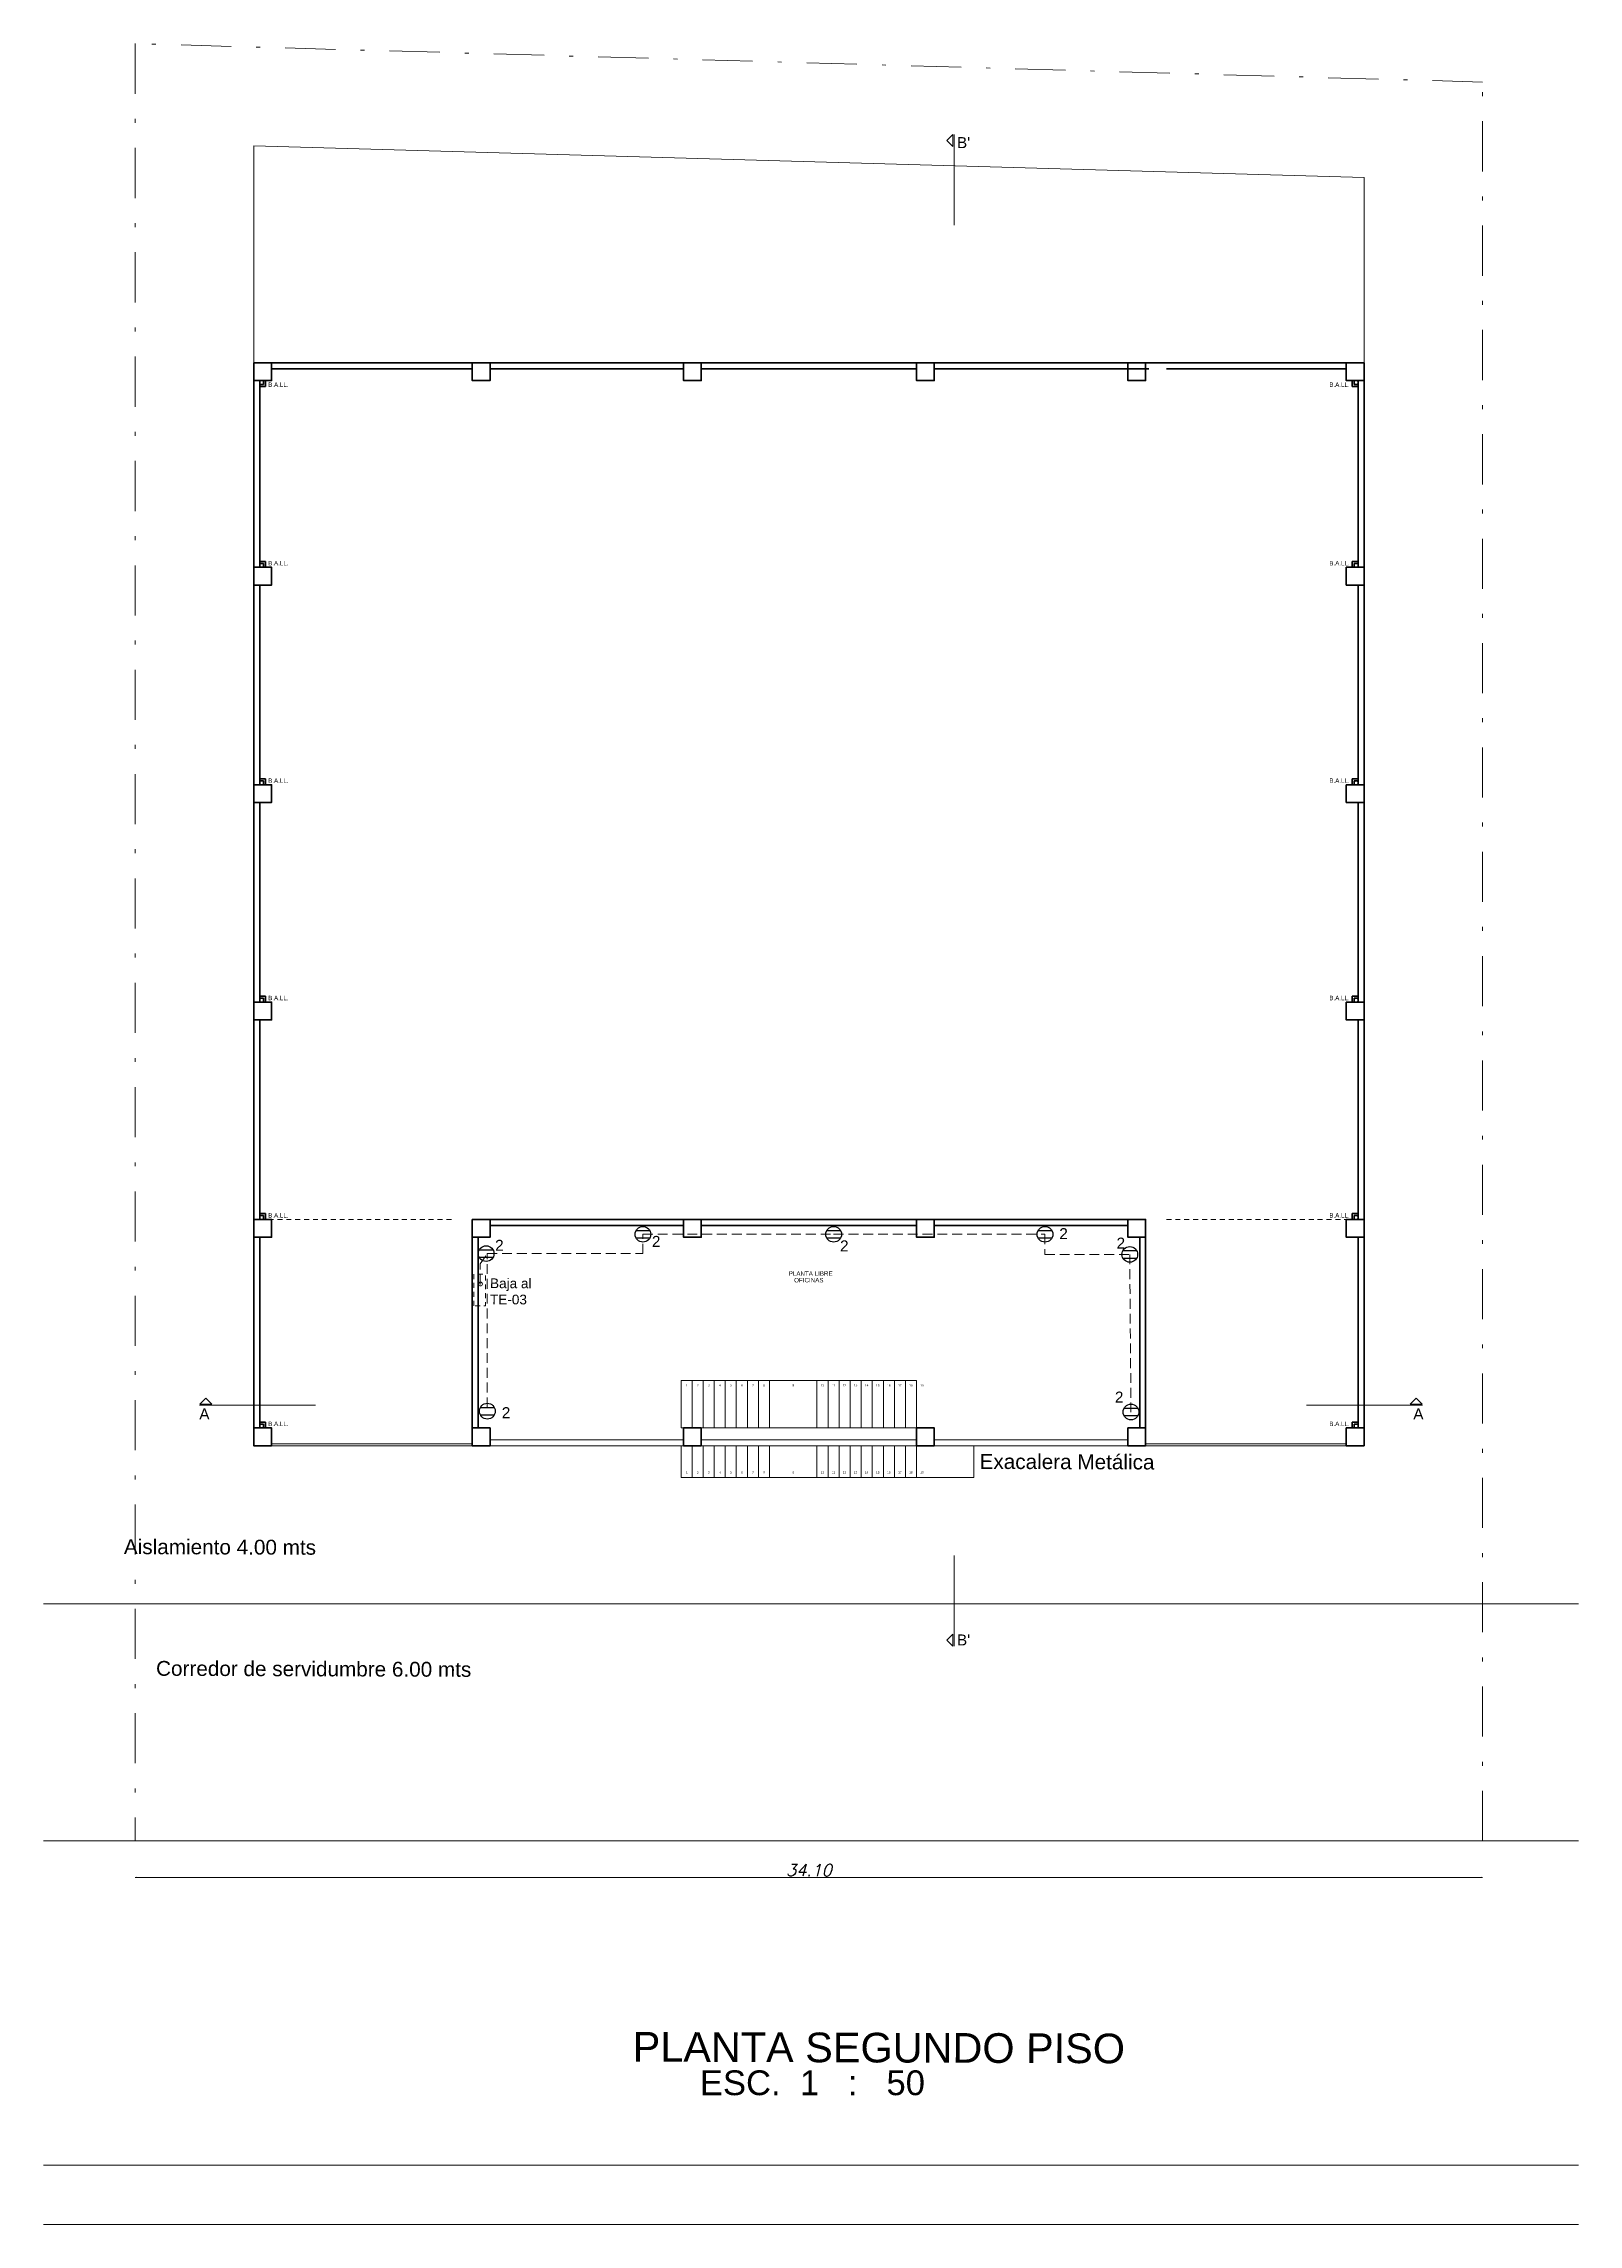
# Model space of a CAD drawing. Header units: millimetres. Extents: x 391 to 679, y 21 to 219.
# Drawn here: x 433.8 to 472.6, y 49.5 to 104.7 of the extents above; entities that cross this region are included whole.
import ezdxf

# ---------------------------------------------------------------- set-up
doc = ezdxf.new("R2010")
doc.units = ezdxf.units.MM
for name, pattern in [('DASHDOT', [25.4, 12.7, -6.35, 0, -6.35]), ('DASHED2', [0.375, 0.25, -0.125]), ('HIDDEN', [0.375, 0.25, -0.125])]:
    doc.linetypes.add(name, pattern=pattern)
doc.layers.get('0').update_dxf_attribs({"lineweight": 13})
for name, color, linetype, lineweight in [('A-AREA-IDEN', 7, 'Continuous', 9), ('COTA10', 7, 'Continuous', 13), ('Electrico Convenciones y Notas', 7, 'Continuous', 25), ('Electricos Tomacorrientes', 160, 'Continuous', 25), ('EST', 7, 'Continuous', 50), ('estructura', 7, 'Continuous', 9), ('linderos', 5, 'DASHDOT', 9), ('MUROS', 7, 'Continuous', 40), ('notas', 8, 'Continuous', 9), ('proyeccion arq', 7, 'HIDDEN', 9), ('proyección 5', 7, 'Continuous', 9), ('Subestacion', 1, 'Continuous', 18), ('TEXTO', 251, 'Continuous', 13), ('textos', 9, 'Continuous', 9), ('tuberia por Piso', 1, 'HIDDEN', 9), ('VP', 7, 'Continuous', 25)]:
    doc.layers.add(name, color=color, linetype=linetype, lineweight=lineweight)
doc.layers.add('COTAS', color=254, linetype='Continuous', lineweight=9, true_color=0xbebebe)
doc.styles.add('100 Nota', font='arial.ttf', dxfattribs={"height": 0.15})
doc.styles.add('ARIAL', font='arial.ttf')
doc.styles.add('ITALICC', font='italicc')
doc.styles.add('Nota 1000', font='', dxfattribs={"height": 1.5})
doc.styles.add('ROMANS', font='arial.ttf')
doc.styles.get("Standard").update_dxf_attribs({"font": 'arial.ttf'})
doc.styles.add('TEXTOS-TITULOS', font='arial.ttf', dxfattribs={"height": 0.08})
doc.styles.get('Nota 1000').set_extended_font_data('Eurostile')
doc.dimstyles.new('dim100', dxfattribs={"dimtxt": 10, "dimasz": 0.1, "dimexe": 0.1, "dimexo": 0, "dimgap": 0.1, "dimtad": 1, "dimzin": 4, "dimdsep": 46, "dimtxsty": '100 Nota', "dimblk": 'CLOSEDBLANK', "dimcen": 0.1, "dimclrd": 256, "dimclre": 256, "dimclrt": 256, "dimazin": 1, "dimtfac": 1, "dimtmove": 0, "dimatfit": 2, "dimldrblk": 'CLOSEDBLANK', "dimfxl": 1, "dimlwd": -1, "dimlwe": -1, "dimarcsym": 0})

# ---------------------------------------------------------------- blocks, each defined once
blk = doc.blocks.new('TUG')
at = {"layer": 'Electricos Tomacorrientes'}
for p, q in [((44.135, 29.616), (44.319, 29.616)), ((44.318, 29.512), (44.135, 29.512))]:
    blk.add_line(p, q, dxfattribs=at)
blk.add_circle((44.227, 29.565), 0.105, dxfattribs=at)
blk = doc.blocks.new('_ClosedBlank')
at = {"layer": 'COTAS', "color": 0, "lineweight": -2}
for p, q in [((-1, 0.2), (0, 0)), ((-1, 0.2), (-1, -0.2)), ((0, 0), (-1, -0.2))]:
    blk.add_line(p, q, dxfattribs=at)
blk = doc.blocks.new('*D274')
at = {"layer": 'COTA10', "transparency": 16777216}
blk.add_line((436.11, 58.313), (470.156, 58.313), dxfattribs=at)
at = {"layer": 'COTA10', "transparency": 16777216, "xscale": 0.025, "yscale": 0.025, "zscale": 0.025, "rotation": 180}
blk.add_blockref('_ClosedBlank', (436.085, 58.313), dxfattribs=at)
at = {"layer": 'COTA10', "transparency": 16777216, "xscale": 0.025, "yscale": 0.025, "zscale": 0.025}
blk.add_blockref('_ClosedBlank', (470.181, 58.313), dxfattribs=at)
at = {"layer": 'COTA10', "transparency": 16777216, "insert": (453.133, 58.493), "char_height": 0.3, "attachment_point": 5, "style": 'ITALICC'}
blk.add_mtext('\\A1;34.10', dxfattribs=at)
blk = doc.blocks.new('FLERC')
at = {"layer": 'estructura'}
for p, q in [((1009209.981, 1041637.831), (1009210.133, 1041637.984)), ((1009209.981, 1041637.831), (1009210.285, 1041637.831)), ((1009210.285, 1041637.831), (1009210.133, 1041637.984))]:
    blk.add_line(p, q, dxfattribs=at)

msp = doc.modelspace()

# ---------------------------------------------------------------- linework, layer by layer
msp.add_circle((444.8211, 73.3248), 0.0481)
at = {"layer": 'A-AREA-IDEN'}
for p, q in [((449.8958, 70.8833), (455.8558, 70.8833)), ((449.8958, 69.6833), (449.8958, 70.8833)), ((450.1758, 69.6833), (450.1758, 70.8833)), ((450.4558, 69.6833), (450.4558, 70.8833)), ((450.7358, 69.6833), (450.7358, 70.8833)), ((451.0158, 69.6833), (451.0158, 70.8833)), ((451.2958, 69.6833), (451.2958, 70.8833)), ((451.5758, 69.6833), (451.5758, 70.8833)), ((451.8558, 69.6833), (451.8558, 70.8833)), ((452.1358, 69.6833), (452.1358, 70.8833)), ((453.3358, 69.6833), (453.3358, 70.8833)), ((453.6158, 69.6833), (453.6158, 70.8833)), ((453.8958, 69.6833), (453.8958, 70.8833)), ((454.1758, 69.6833), (454.1758, 70.8833)), ((454.4558, 69.6833), (454.4558, 70.8833)), ((454.7358, 69.6833), (454.7358, 70.8833)), ((455.0158, 69.6833), (455.0158, 70.8833)), ((455.2958, 69.6833), (455.2958, 70.8833)), ((455.5758, 69.6833), (455.5758, 70.8833)), ((455.8558, 69.6833), (455.8558, 70.8833)), ((449.9598, 69.6833), (449.8958, 69.6833)), ((450.4098, 69.6833), (455.8558, 69.6833)), ((439.5348, 69.2833), (444.6128, 69.2833)), ((439.5348, 69.2333), (444.6128, 69.2333)), ((444.6128, 69.2333), (445.0628, 69.2333)), ((445.0628, 69.3833), (449.9598, 69.3833)), ((445.0628, 69.2333), (449.9598, 69.2333)), ((449.8958, 69.2333), (449.8958, 68.4333)), ((450.1758, 69.2333), (450.1758, 68.4333)), ((450.4098, 69.3833), (455.8558, 69.3833)), ((450.4098, 69.2333), (455.8558, 69.2333)), ((450.4098, 69.2333), (455.8558, 69.2333)), ((450.4558, 69.2333), (450.4558, 68.4333)), ((450.7358, 69.2333), (450.7358, 68.4333)), ((451.0158, 69.2333), (451.0158, 68.4333)), ((451.2958, 69.2333), (451.2958, 68.4333)), ((451.5758, 69.2333), (451.5758, 68.4333)), ((451.8558, 69.2333), (451.8558, 68.4333)), ((452.1358, 69.2333), (452.1358, 68.4333)), ((453.3358, 69.2333), (453.3358, 68.4333)), ((453.6158, 69.2333), (453.6158, 68.4333)), ((453.8958, 69.2333), (453.8958, 68.4333)), ((454.1758, 69.2333), (454.1758, 68.4333)), ((454.4558, 69.2333), (454.4558, 68.4333)), ((454.7358, 69.2333), (454.7358, 68.4333)), ((455.0158, 69.2333), (455.0158, 68.4333)), ((455.2958, 69.2333), (455.2958, 68.4333)), ((455.5758, 69.2333), (455.5758, 68.4333)), ((455.8558, 69.2333), (455.8558, 68.4333)), ((456.3058, 69.3833), (461.2028, 69.3833)), ((456.3058, 69.2333), (461.2028, 69.2333)), ((457.3058, 68.4333), (457.3058, 69.2333)), ((461.6528, 69.2833), (466.7308, 69.2833)), ((461.6528, 69.2333), (466.7308, 69.2333)), ((449.8958, 68.4333), (455.8558, 68.4333)), ((455.8558, 68.4333), (457.3058, 68.4333))]:
    msp.add_line(p, q, dxfattribs=at)
for centre in [(439.2848, 96.1333), (466.9808, 96.1333), (439.2848, 91.5083), (466.9808, 91.5083), (439.2848, 86.0083), (466.9808, 86.0083), (439.2848, 80.5083), (466.9808, 80.5083), (439.2848, 75.0083), (466.9808, 75.0083), (439.2848, 69.7333), (466.9808, 69.7333)]:
    msp.add_circle(centre, 0.05, dxfattribs=at)
at = {"layer": 'EST'}
for points in [[(439.0848, 96.6333), (439.0848, 96.1833), (439.5348, 96.1833), (439.5348, 96.6333), (439.0848, 96.6333)], [(444.6128, 96.6333), (444.6128, 96.1833), (445.0628, 96.1833), (445.0628, 96.6333), (444.6128, 96.6333)], [(449.9598, 96.6333), (449.9598, 96.1833), (450.4098, 96.1833), (450.4098, 96.6333), (449.9598, 96.6333)], [(455.8558, 96.6333), (455.8558, 96.1833), (456.3058, 96.1833), (456.3058, 96.6333), (455.8558, 96.6333)], [(461.2028, 96.6333), (461.2028, 96.1833), (461.6528, 96.1833), (461.6528, 96.6333), (461.2028, 96.6333)], [(466.7308, 96.6333), (466.7308, 96.1833), (467.1808, 96.1833), (467.1808, 96.6333), (466.7308, 96.6333)], [(439.0848, 91.4583), (439.0848, 91.0083), (439.5348, 91.0083), (439.5348, 91.4583), (439.0848, 91.4583)], [(466.7308, 91.4583), (466.7308, 91.0083), (467.1808, 91.0083), (467.1808, 91.4583), (466.7308, 91.4583)], [(439.0848, 85.9583), (439.0848, 85.5083), (439.5348, 85.5083), (439.5348, 85.9583), (439.0848, 85.9583)], [(466.7308, 85.9583), (466.7308, 85.5083), (467.1808, 85.5083), (467.1808, 85.9583), (466.7308, 85.9583)], [(439.0848, 80.4583), (439.0848, 80.0083), (439.5348, 80.0083), (439.5348, 80.4583), (439.0848, 80.4583)], [(466.7308, 80.4583), (466.7308, 80.0083), (467.1808, 80.0083), (467.1808, 80.4583), (466.7308, 80.4583)], [(439.0848, 74.9583), (439.0848, 74.5083), (439.5348, 74.5083), (439.5348, 74.9583), (439.0848, 74.9583)], [(444.6128, 74.9583), (444.6128, 74.5083), (445.0628, 74.5083), (445.0628, 74.9583), (444.6128, 74.9583)], [(449.9598, 74.9583), (449.9598, 74.5083), (450.4098, 74.5083), (450.4098, 74.9583), (449.9598, 74.9583)], [(455.8558, 74.9583), (455.8558, 74.5083), (456.3058, 74.5083), (456.3058, 74.9583), (455.8558, 74.9583)], [(461.2028, 74.9583), (461.2028, 74.5083), (461.6528, 74.5083), (461.6528, 74.9583), (461.2028, 74.9583)], [(466.7308, 74.9583), (466.7308, 74.5083), (467.1808, 74.5083), (467.1808, 74.9583), (466.7308, 74.9583)], [(439.0848, 69.6833), (439.0848, 69.2333), (439.5348, 69.2333), (439.5348, 69.6833), (439.0848, 69.6833)], [(444.6128, 69.6833), (444.6128, 69.2333), (445.0628, 69.2333), (445.0628, 69.6833), (444.6128, 69.6833)], [(450.4098, 69.6833), (449.9598, 69.6833), (449.9598, 69.2333), (450.4098, 69.2333), (450.4098, 69.6833)], [(455.8558, 69.6833), (455.8558, 69.2333), (456.3058, 69.2333), (456.3058, 69.6833), (455.8558, 69.6833)], [(461.2028, 69.6833), (461.2028, 69.2333), (461.6528, 69.2333), (461.6528, 69.6833), (461.2028, 69.6833)], [(466.7308, 69.6833), (466.7308, 69.2333), (467.1808, 69.2333), (467.1808, 69.6833), (466.7308, 69.6833)]]:
    msp.add_lwpolyline(points, dxfattribs=at)
at = {"layer": 'estructura'}
for p, q in [((456.8061, 102.4116), (456.8061, 100.119)), ((437.7097, 70.2567), (440.6444, 70.2567)), ((468.661, 70.2567), (465.7263, 70.2567)), ((456.8061, 64.1657), (456.8061, 66.4584))]:
    msp.add_line(p, q, dxfattribs=at)
for points in [[(456.7781, 102.1071), (456.6259, 102.2594), (456.7781, 102.4116), (456.7781, 102.1071)], [(456.7781, 64.4703), (456.6259, 64.318), (456.7781, 64.1657), (456.7781, 64.4703)]]:
    msp.add_lwpolyline(points, dxfattribs=at)
at = {"layer": 'linderos'}
msp.add_line((436.0848, 59.2333), (470.1808, 59.2333), dxfattribs=at)
at = {"layer": 'linderos', "ltscale": 0.1}
msp.add_lwpolyline([(470.1808, 59.2333), (470.1808, 103.7352), (436.0848, 104.7087), (436.0848, 59.2333)], dxfattribs=at)
at = {"layer": 'MUROS', "ltscale": 5}
for p, q in [((439.0848, 96.6333), (439.0848, 69.6833)), ((439.0848, 96.6333), (467.1808, 96.6333)), ((467.1808, 69.6833), (467.1808, 96.6333)), ((439.2348, 96.1833), (439.2348, 91.4583)), ((439.3348, 96.0833), (439.2348, 96.0833)), ((439.3848, 96.0333), (439.2348, 96.0333)), ((439.3348, 96.0833), (439.3348, 96.1833)), ((439.3848, 96.0333), (439.3848, 96.1833)), ((439.5348, 96.4833), (444.6128, 96.4833)), ((445.0628, 96.4833), (449.9598, 96.4833)), ((450.4098, 96.4833), (455.8558, 96.4833)), ((456.3058, 96.4833), (461.7308, 96.4833)), ((462.1808, 96.4833), (466.7308, 96.4833)), ((466.8808, 96.0333), (466.8808, 96.1833)), ((466.8808, 96.0333), (467.0308, 96.0333)), ((466.9308, 96.0833), (466.9308, 96.1833)), ((466.9308, 96.0833), (467.0308, 96.0833)), ((467.0308, 91.4583), (467.0308, 96.1833)), ((439.3848, 91.6083), (439.2348, 91.6083)), ((439.3848, 91.6083), (439.3848, 91.4583)), ((466.8808, 91.6083), (467.0308, 91.6083)), ((466.8808, 91.6083), (466.8808, 91.4583)), ((439.3348, 91.5583), (439.2348, 91.5583)), ((439.3348, 91.5583), (439.3348, 91.4583)), ((466.9308, 91.5583), (467.0308, 91.5583)), ((466.9308, 91.5583), (466.9308, 91.4583)), ((439.2348, 91.0083), (439.2348, 85.9583)), ((467.0308, 85.9583), (467.0308, 91.0083)), ((439.3848, 86.1083), (439.2348, 86.1083)), ((439.3848, 86.1083), (439.3848, 85.9583)), ((466.8808, 86.1083), (467.0308, 86.1083)), ((466.8808, 86.1083), (466.8808, 85.9583)), ((439.3348, 86.0583), (439.2348, 86.0583)), ((439.3348, 86.0583), (439.3348, 85.9583)), ((466.9308, 86.0583), (467.0308, 86.0583)), ((466.9308, 86.0583), (466.9308, 85.9583)), ((439.2348, 85.5083), (439.2348, 80.4583)), ((467.0308, 80.4583), (467.0308, 85.5083)), ((439.3848, 80.6083), (439.2348, 80.6083)), ((439.3348, 80.5583), (439.2348, 80.5583)), ((439.3348, 80.5583), (439.3348, 80.4583)), ((439.3848, 80.6083), (439.3848, 80.4583)), ((466.8808, 80.6083), (467.0308, 80.6083)), ((466.8808, 80.6083), (466.8808, 80.4583)), ((466.9308, 80.5583), (467.0308, 80.5583)), ((466.9308, 80.5583), (466.9308, 80.4583)), ((439.2348, 80.0083), (439.2348, 74.9583)), ((467.0308, 74.9583), (467.0308, 80.0083)), ((439.3848, 75.1083), (439.2348, 75.1083)), ((439.3348, 75.0583), (439.2348, 75.0583)), ((439.3348, 75.0583), (439.3348, 74.9583)), ((439.3848, 75.1083), (439.3848, 74.9583)), ((466.8808, 75.1083), (467.0308, 75.1083)), ((466.8808, 75.1083), (466.8808, 74.9583)), ((466.9308, 75.0583), (467.0308, 75.0583)), ((466.9308, 75.0583), (466.9308, 74.9583)), ((439.2348, 74.5083), (439.2348, 69.6833)), ((444.6128, 74.5083), (444.6128, 69.2333)), ((444.7628, 74.5083), (444.7628, 69.6833)), ((445.0628, 74.9583), (449.9598, 74.9583)), ((445.0628, 74.8083), (449.9598, 74.8083)), ((450.4098, 74.9583), (455.8558, 74.9583)), ((450.4098, 74.8083), (455.8558, 74.8083)), ((456.3058, 74.9583), (461.2028, 74.9583)), ((456.3058, 74.8083), (461.2028, 74.8083)), ((461.5028, 69.6833), (461.5028, 74.5083)), ((461.6528, 69.6833), (461.6528, 74.5083)), ((467.0308, 69.6833), (467.0308, 74.5083)), ((439.3848, 69.8333), (439.2348, 69.8333)), ((439.3348, 69.7833), (439.2348, 69.7833)), ((439.3348, 69.7833), (439.3348, 69.6833)), ((439.3848, 69.8333), (439.3848, 69.6833)), ((466.8808, 69.8333), (467.0308, 69.8333)), ((466.8808, 69.8333), (466.8808, 69.6833)), ((466.9308, 69.7833), (467.0308, 69.7833)), ((466.9308, 69.7833), (466.9308, 69.6833))]:
    msp.add_line(p, q, dxfattribs=at)
at = {"layer": 'proyeccion arq', "ltscale": 0.5}
for p, q in [((444.0848, 74.9583), (439.5348, 74.9583)), ((462.1808, 74.9583), (466.7308, 74.9583))]:
    msp.add_line(p, q, dxfattribs=at)
at = {"layer": 'proyección 5'}
for p, q in [((467.1808, 101.3199), (439.0848, 102.122)), ((439.0848, 96.6333), (439.0848, 102.122)), ((467.1808, 96.6333), (467.1808, 101.3199))]:
    msp.add_line(p, q, dxfattribs=at)
at = {"layer": 'proyección 5', "flags": 128}
for points in [[(433.7672, 65.2333), (472.6035, 65.2333)], [(433.7672, 59.2333), (472.6035, 59.2333)], [(433.7672, 51.0333), (472.6035, 51.0333)], [(433.7672, 49.5333), (472.6035, 49.5333)]]:
    msp.add_lwpolyline(points, dxfattribs=at)
at = {"layer": 'Subestacion', "linetype": 'DASHED2', "ltscale": 0.5, "flags": 128}
msp.add_lwpolyline([(444.6548, 72.7773), (444.6548, 73.5773), (444.9448, 73.5773), (444.9448, 72.7773)], close=True, dxfattribs=at)
at = {"layer": 'tuberia por Piso'}
for points in [[(444.9943, 70.2047), (444.9943, 74.0939), (448.9314, 74.0939), (448.9314, 74.583), (453.7585, 74.583), (459.1055, 74.583), (459.1055, 74.0736), (461.2513, 74.0736), (461.2821, 70.0873)], [(444.8104, 73.3141), (444.8104, 73.8378), (444.9943, 74.0939)]]:
    msp.add_lwpolyline(points, dxfattribs=at)

# ---------------------------------------------------------------- block references
at = {"layer": 'COTA10'}
msp.add_blockref('FLERC', (-1008772.2575, -1041567.5467), dxfattribs=at)
at = {"layer": 'COTA10', "xscale": -1}
msp.add_blockref('FLERC', (1009678.6282, -1041567.5467), dxfattribs=at)
at = {"layer": 'Electrico Convenciones y Notas', "xscale": 1.893774365990445, "yscale": 1.893774365990445, "zscale": 1.893774365990445}
for p in [(365.1763, 18.5941), (370.0034, 18.5941), (375.3504, 18.5941), (361.2085, 18.1051), (377.4962, 18.0848), (361.2392, 14.1187), (377.527, 14.0984)]:
    msp.add_blockref('TUG', p, dxfattribs=at)

# ---------------------------------------------------------------- texts
at = {"layer": 'estructura', "style": 'ROMANS'}
for s, height, p in [("B'", 0.27791, (456.8786, 102.0655)), ('A', 0.2779, (437.7067, 69.8994)), ('A', 0.2779, (468.4257, 69.8994)), ("B'", 0.27791, (456.8786, 64.1811))]:
    msp.add_text(s, height=height, dxfattribs=at).set_placement(p)
at = {"layer": 'notas', "color": 7, "attachment_point": 4, "rotation": 359.80062, "style": 'Nota 1000'}
for s, insert, char_height, width in [('{\\fArial|b0|i0|c0|p34;\\H2x;Baja al \\PTE-03}', (445.0634, 73.1385), 0.122834, 5.706419), ('{\\fArial|b0|i0|c0|p34;\\H2x; Exacalera Metálica }', (457.3058, 68.8333), 0.1875, 8.710542), ('{\\fArial|b0|i0|c0|p34;\\H2x; Aislamiento 4.00 mts}', (435.6534, 66.6781), 0.1875, 8.710542), ('{\\fArial|b0|i0|c0|p34;\\H2x; Corredor de servidumbre 6.00 mts}', (436.4673, 63.5994), 0.1875, 8.710542), ('{\\fArial|b0|i0|c0|p34;\\H2x;PLANTA SEGUNDO PISO}', (448.6732, 54.0218), 0.375, 17.421083)]:
    msp.add_mtext(s, dxfattribs=dict(at, insert=insert, char_height=char_height, width=width))
at = {"layer": 'TEXTO', "color": 0, "linetype": 'ByBlock', "char_height": 0.2783, "attachment_point": 1, "style": 'ARIAL'}
for insert in [(449.1591, 74.5419), (459.4684, 74.7386), (460.9175, 74.4994), (445.1918, 74.4435), (453.9199, 74.4293), (445.3606, 70.2096), (460.8752, 70.6032)]:
    msp.add_mtext_dynamic_manual_height_columns('2', width=1.047188, gutter_width=1, heights=[0], dxfattribs=dict(at, insert=insert))
at = {"layer": 'textos', "style": 'TEXTOS-TITULOS'}
msp.add_text('ESC.  1   :   50', height=0.627118, dxfattribs=at).set_placement((450.3727, 52.8026))
at = {"layer": 'VP'}
for s, height, rotation, p in [('1', 0.0562, 0, (450.0219, 70.7326)), ('2', 0.0562, 0, (450.2978, 70.7326)), ('3', 0.0562, 0, (450.5763, 70.7326)), ('4', 0.0562, 0, (450.8588, 70.7326)), ('5', 0.0562, 0, (451.1359, 70.7326)), ('6', 0.0562, 0, (451.4167, 70.7326)), ('7', 0.0562, 0, (451.6959, 70.7326)), ('8', 0.0527, 2.84384, (451.979, 70.7306)), ('9', 0.0562, 0, (452.7178, 70.7326)), ('10', 0.05625, 0, (453.4299, 70.7326)), ('11', 0.05625, 0, (453.7099, 70.7326)), ('12', 0.05625, 0, (453.9899, 70.7326)), ('13', 0.05625, 0, (454.2699, 70.7326)), ('14', 0.05625, 0, (454.5499, 70.7326)), ('15', 0.05625, 0, (454.8299, 70.7326)), ('16', 0.05625, 0, (455.1099, 70.7326)), ('17', 0.05625, 0, (455.3899, 70.7326)), ('18', 0.05625, 0, (455.6699, 70.7326)), ('19', 0.05625, 0, (455.9489, 70.7326)), ('1', 0.0562, 360, (450.0219, 68.5275)), ('2', 0.0562, 360, (450.2978, 68.5275)), ('3', 0.0562, 360, (450.5763, 68.5285)), ('4', 0.0562, 360, (450.8588, 68.5277)), ('5', 0.0562, 360, (451.1359, 68.5294)), ('6', 0.0562, 360, (451.4167, 68.5284)), ('7', 0.0562, 360, (451.6959, 68.5284)), ('8', 0.0527, 357.15616, (451.9765, 68.534)), ('9', 0.0562, 360, (452.7178, 68.5284)), ('10', 0.05625, 360, (453.4299, 68.5284)), ('11', 0.05625, 360, (453.7099, 68.5275)), ('12', 0.05625, 360, (453.9899, 68.5275)), ('13', 0.05625, 360, (454.2699, 68.5285)), ('14', 0.05625, 360, (454.5499, 68.5275)), ('15', 0.05625, 360, (454.8299, 68.5284)), ('16', 0.05625, 360, (455.1099, 68.5284)), ('17', 0.05625, 360, (455.3899, 68.5275)), ('18', 0.05625, 360, (455.6699, 68.5284)), ('19', 0.05625, 360, (455.9489, 68.5284))]:
    msp.add_text(s, height=height, rotation=rotation, dxfattribs=at).set_placement(p)
at = {"layer": 'VP', "char_height": 0.1125, "width": 19.875654}
for s, insert, attachment_point, rotation in [('B.A.LL.', (439.449, 96.0232), 7, 360), ('B.A.LL.', (466.8166, 96.0232), 9, 0), ('B.A.LL.', (439.449, 91.6184), 1, 0), ('B.A.LL.', (466.8166, 91.6184), 3, 360), ('B.A.LL.', (439.449, 86.1184), 1, 0), ('B.A.LL.', (466.8166, 86.1184), 3, 360), ('B.A.LL.', (439.449, 80.6184), 1, 0), ('B.A.LL.', (466.8166, 80.6184), 3, 360), ('B.A.LL.', (439.449, 75.1184), 1, 0), ('B.A.LL.', (466.8166, 75.1184), 3, 360), ('PLANTA LIBRE', (452.6222, 73.6461), 1, 0), ('OFICINAS', (452.7591, 73.4799), 1, 0), ('B.A.LL.', (439.449, 69.8434), 1, 0), ('B.A.LL.', (466.8166, 69.8434), 3, 360)]:
    msp.add_mtext(s, dxfattribs=dict(at, insert=insert, attachment_point=attachment_point, rotation=rotation))

# ---------------------------------------------------------------- dimensions: what is measured, and where the dimension line sits
at = {"layer": 'COTA10'}
dim = msp.add_linear_dim(base=(470.1808, 58.3127), p1=(436.0848, 59.2333), p2=(470.1808, 59.2333), dimstyle='dim100', override={"dimscale": 0.5, "dimtxt": 0.6, "dimasz": 0.05, "dimexe": 0.08, "dimexo": 0.1, "dimgap": 0.06, "dimtxsty": 'ITALICC', "dimcen": 0.09, "dimse1": 1, "dimse2": 1, "dimazin": 0, "dimtix": 1, "dimfxl": 0, "dimtolj": 1}, dxfattribs=at)
dim.commit()
dim.dimension.update_dxf_attribs({"geometry": '*D274', "text_midpoint": (453.1328, 58.4927)})

doc.saveas('drawing.dxf')
